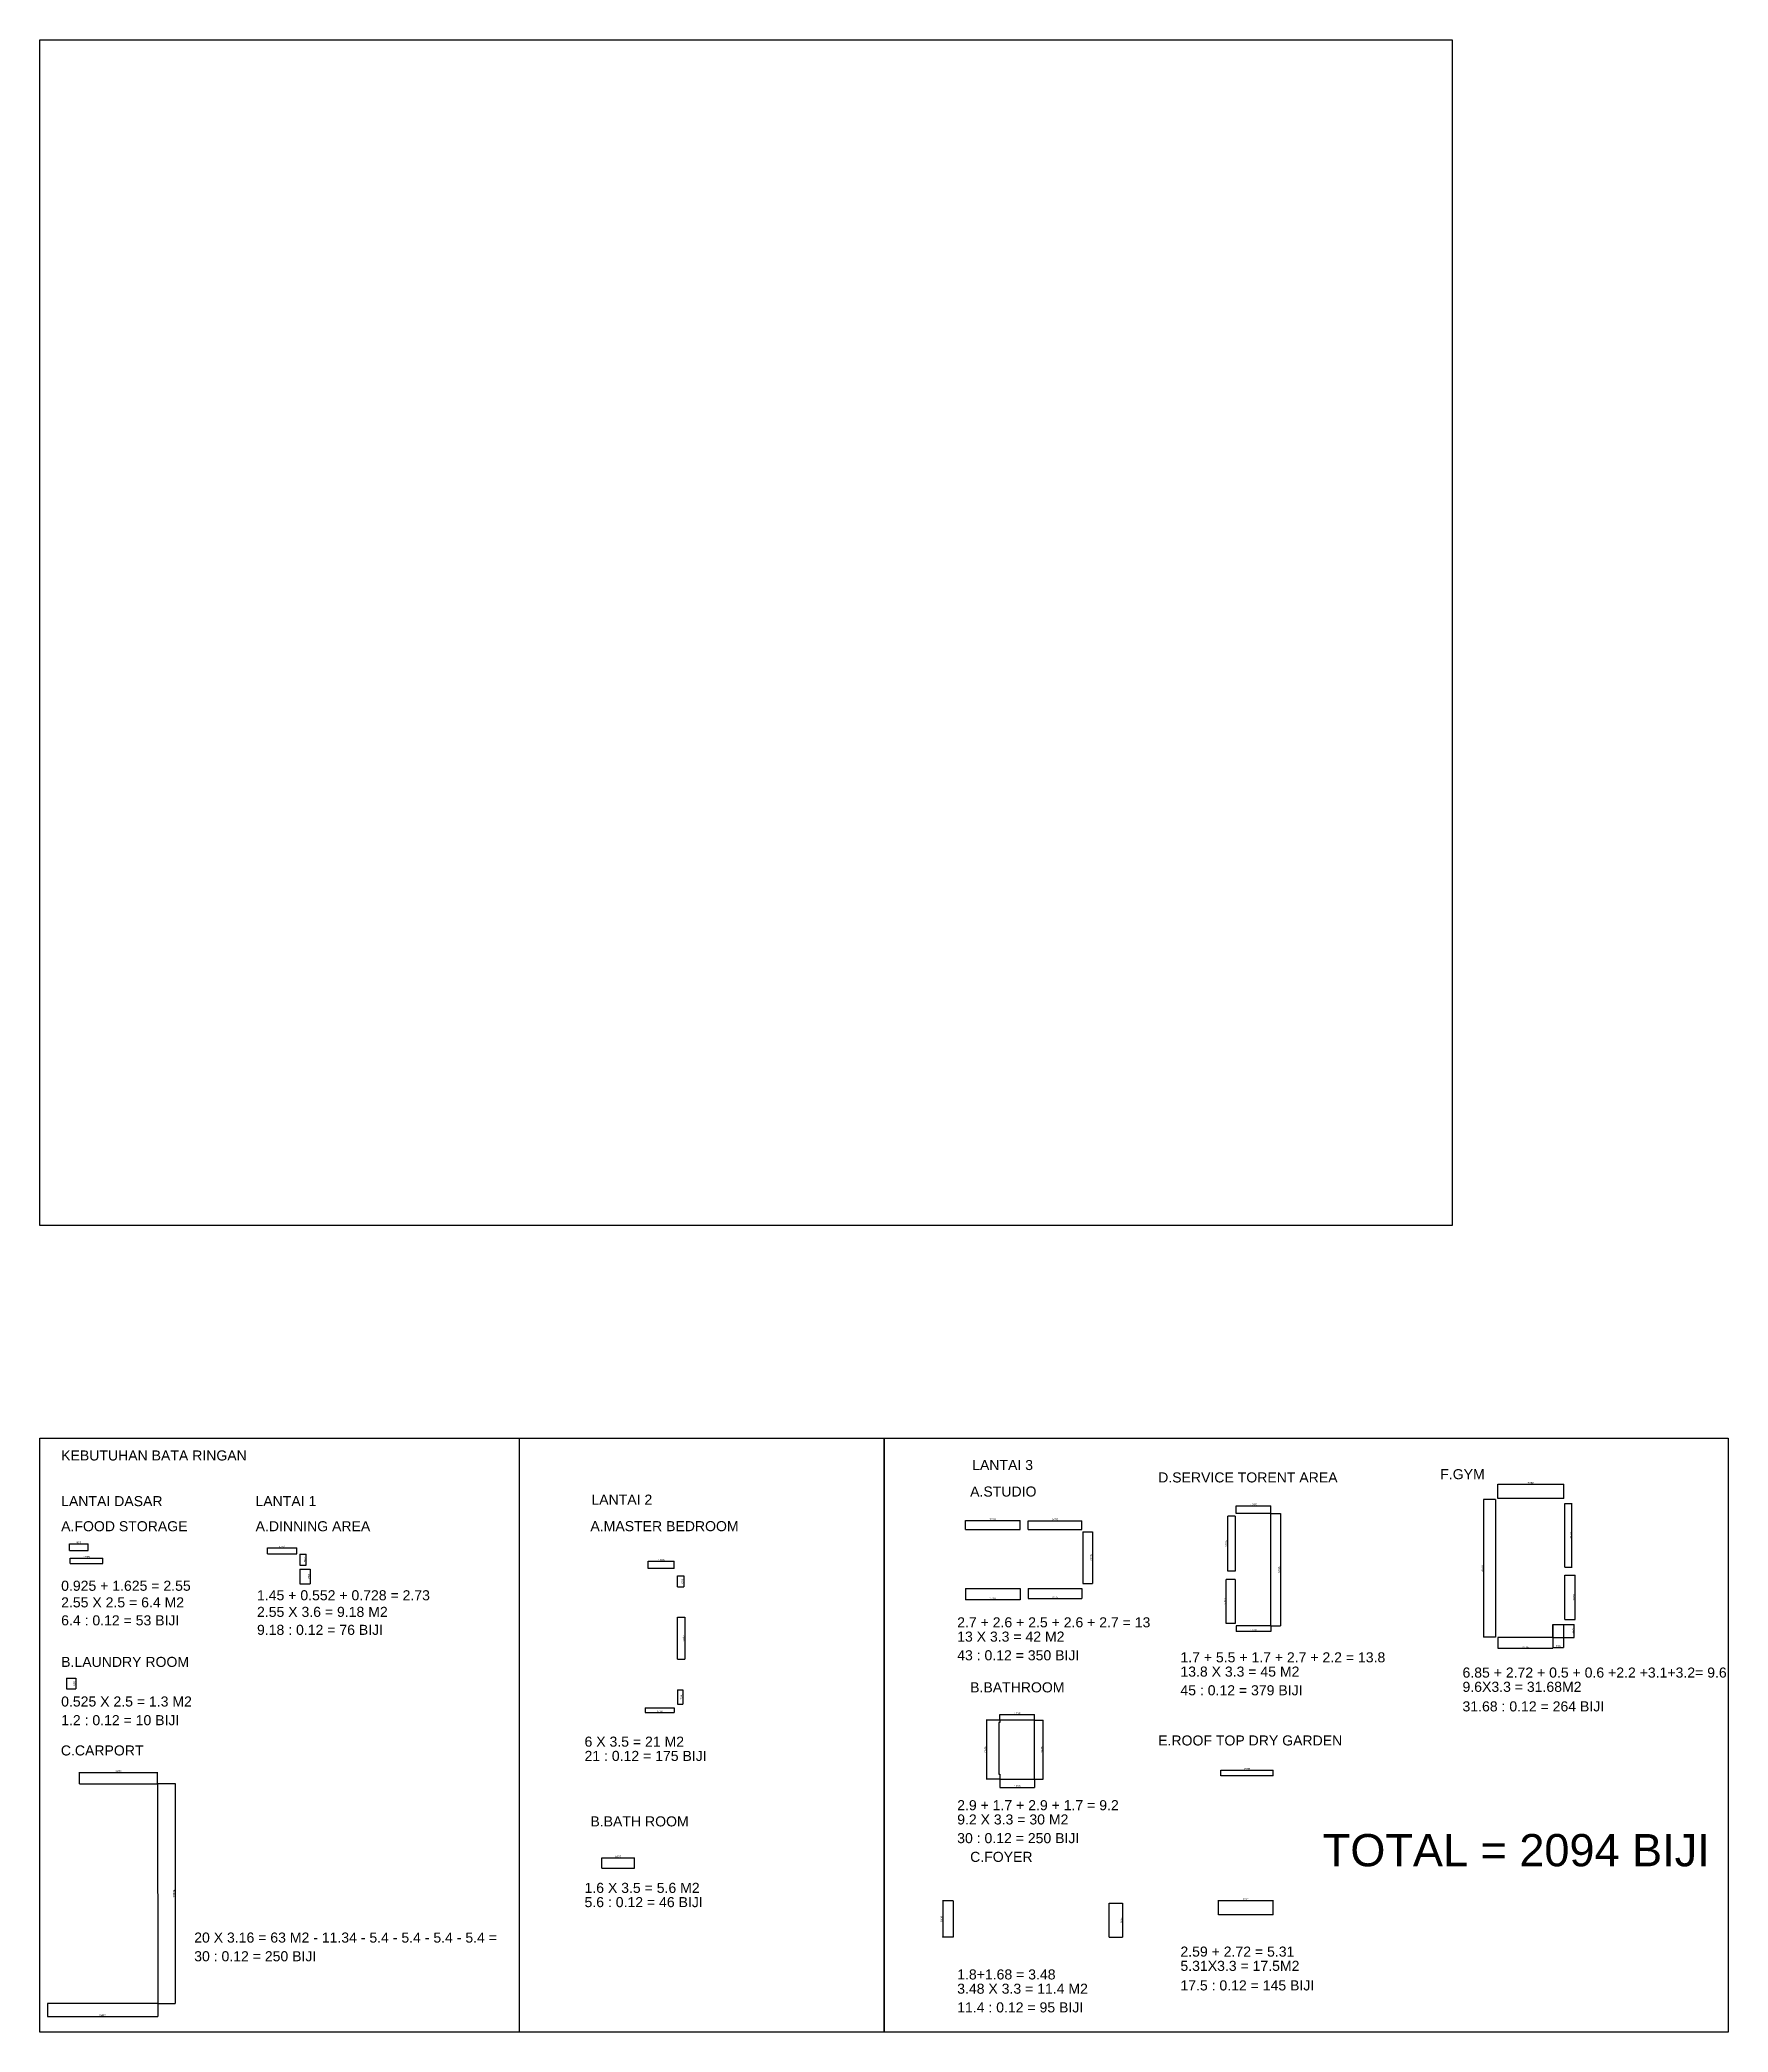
# Model space of a CAD drawing. Header units: millimetres. Extents: x -9564 to 494436, y -140371 to 4257.
# Drawn here: x -9564 to 74436, y -140371 to -41250 of the extents above; entities that cross this region are included whole.
import ezdxf

# ---------------------------------------------------------------- set-up
doc = ezdxf.new("R2010")
doc.units = ezdxf.units.MM
doc.header["$MEASUREMENT"] = 0
doc.layers.get('DEFPOINTS').update_dxf_attribs({"lineweight": 18})
doc.styles.get("Standard").update_dxf_attribs({"font": 'arial.ttf'})
doc.dimstyles.new('Copy of 1000', dxfattribs={"dimtxt": 100, "dimasz": 1, "dimexe": 1.8, "dimexo": 0.0625, "dimgap": 0.5, "dimtad": 1, "dimdec": 0, "dimzin": 0, "dimdsep": 46, "dimtxsty": 'Standard', "dimblk": 'DOT', "dimcen": 0.09, "dimclrd": 1, "dimclre": 1, "dimclrt": 256, "dimadec": 0, "dimazin": 0, "dimtfac": 1, "dimtdec": 0, "dimtix": 1, "dimtmove": 0, "dimatfit": 3, "dimfxl": 1, "dimtolj": 1, "dimtzin": 0, "dimarcsym": 0})

msp = doc.modelspace()

# ---------------------------------------------------------------- texts
for s, height, p in [('KEBUTUHAN BATA RINGAN', 500, (-8503.6407, -111930.0498)), ('LANTAI 3', 500, (36823.1124, -112404.9496)), ('D.SERVICE TORENT AREA', 500, (46077.1037, -113022.2052)), ('F.GYM', 500, (60112.5908, -112861.2383)), ('LANTAI DASAR', 500, (-8503.6407, -114201.9061)), ('LANTAI 1', 500, (1164.64, -114201.9061)), ('LANTAI 2', 500, (17877.967, -114126.96)), ('A.STUDIO ', 500, (36722.0198, -113724.4513)), ('A.FOOD STORAGE', 500, (-8503.6407, -115450.2525)), ('A.DINNING AREA', 500, (1170.752, -115450.2525)), ('A.MASTER BEDROOM', 500, (17828.697, -115446.4618)), ('0.925 + 1.625 = 2.55', 500, (-8503.6407, -118412.6048)), ('2.55 X 2.5 = 6.4 M2', 500, (-8503.6407, -119238.7338)), ('1.45 + 0.552 + 0.728 = 2.73', 500, (1241.2647, -118884.9241)), ('6.4 : 0.12 = 53 BIJI', 500, (-8503.6407, -120132.6898)), ('2.55 X 3.6 = 9.18 M2', 500, (1241.2647, -119711.0531)), ('2.7 + 2.6 + 2.5 + 2.6 + 2.7 = 13 ', 500, (36077.8553, -120231.6764)), ('9.18 : 0.12 = 76 BIJI', 500, (1241.2647, -120605.0091)), ('13 X 3.3 = 42 M2 ', 500, (36077.8553, -120941.2899)), ('B.LAUNDRY ROOM', 500, (-8503.6407, -122200.3566)), ('43 : 0.12 = 350 BIJI', 500, (36077.8553, -121871.0196)), ('1.7 + 5.5 + 1.7 + 2.7 + 2.2 = 13.8', 500, (47183.6344, -121972.7398)), ('13.8 X 3.3 = 45 M2 ', 500, (47183.6344, -122682.3532)), ('6.85 + 2.72 + 0.5 + 0.6 +2.2 +3.1+3.2= 9.6', 500, (61219.1215, -122730.6034)), ('0.525 X 2.5 = 1.3 M2', 500, (-8503.6407, -124170.2839)), ('B.BATHROOM', 500, (36722.0198, -123466.8099)), ('45 : 0.12 = 379 BIJI', 500, (47183.6344, -123612.0829)), ('9.6X3.3 = 31.68M2 ', 500, (61219.1215, -123440.2168)), ('1.2 : 0.12 = 10 BIJI', 500, (-8503.6407, -125099.2425)), ('31.68 : 0.12 = 264 BIJI', 500, (61219.1215, -124413.1214)), ('6 X 3.5 = 21 M2', 500, (17536.5896, -126167.8362)), ('E.ROOF TOP DRY GARDEN', 500, (46077.1037, -126109.204)), ('C.CARPORT', 500, (-8518.2958, -126606.65)), ('21 : 0.12 = 175 BIJI', 500, (17536.5896, -126877.4496)), ('2.9 + 1.7 + 2.9 + 1.7 = 9.2', 500, (36077.8553, -129329.1519)), ('B.BATH ROOM', 500, (17828.697, -130135.5913)), ('9.2 X 3.3 = 30 M2 ', 500, (36077.8553, -130038.7653)), ('30 : 0.12 = 250 BIJI', 500, (36077.8553, -130968.495)), ('TOTAL = 2094 BIJI ', 1604.751446, (54268.9252, -132119.3595)), ('C.FOYER', 500, (36722.0198, -131899.0322)), ('5.6 : 0.12 = 46 BIJI', 500, (17536.5896, -134151.963)), ('1.6 X 3.5 = 5.6 M2', 500, (17536.5896, -133442.3495)), ('20 X 3.16 = 63 M2 - 11.34 - 5.4 - 5.4 - 5.4 - 5.4 = ', 500, (-1883.7717, -135915.1383)), ('30 : 0.12 = 250 BIJI', 500, (-1883.7717, -136844.0969)), ('2.59 + 2.72 = 5.31', 500, (47183.6344, -136613.0876)), ('1.8+1.68 = 3.48', 500, (36077.8553, -137749.5378)), ('5.31X3.3 = 17.5M2 ', 500, (47183.6344, -137322.701)), ('3.48 X 3.3 = 11.4 M2 ', 500, (36077.8553, -138459.1512)), ('17.5 : 0.12 = 145 BIJI', 500, (47183.6344, -138295.6056)), ('11.4 : 0.12 = 95 BIJI', 500, (36077.8553, -139388.8809))]:
    msp.add_text(s, height=height).set_placement(p)

# ---------------------------------------------------------------- blocks, each defined once
blk = doc.blocks.new('_DOT')
at = {"color": 0, "linetype": 'ByBlock'}
blk.add_line((-0.5, 0), (-1, 0), dxfattribs=at)
at = {"color": 0, "linetype": 'ByBlock', "const_width": 0.5}
blk.add_lwpolyline([(-0.25, 0, 1), (0.25, 0, 1)], format="xyb", close=True, dxfattribs=at)
blk = doc.blocks.new('*D972')
at = {"color": 1, "lineweight": -2, "transparency": 16777216}
for p, q in [((-8084, -116408), (-8084, -116070)), ((-8083, -116072), (-7160, -116072)), ((-7159, -116408), (-7159, -116070))]:
    blk.add_line(p, q, dxfattribs=at)
at = {"layer": 'DEFPOINTS', "color": 0, "transparency": 16777216}
for p in [(-8084, -116408), (-7159, -116072), (-7159, -116408)]:
    blk.add_point(p, dxfattribs=at)
at = {"color": 1, "lineweight": -2, "transparency": 16777216, "rotation": 180}
blk.add_blockref('_DOT', (-8084, -116072), dxfattribs=at)
at = {"color": 1, "lineweight": -2, "transparency": 16777216}
blk.add_blockref('_DOT', (-7159, -116072), dxfattribs=at)
at = {"transparency": 16777216, "insert": (-7622, -116020), "char_height": 100, "attachment_point": 5}
blk.add_mtext('\\A1;925', dxfattribs=at)
blk = doc.blocks.new('*D973')
at = {"color": 1, "lineweight": -2, "transparency": 16777216}
for p, q in [((-8050, -117063), (-8050, -116783)), ((-8049, -116785), (-6426, -116785)), ((-6425, -117063), (-6425, -116783))]:
    blk.add_line(p, q, dxfattribs=at)
at = {"layer": 'DEFPOINTS', "color": 0, "transparency": 16777216}
for p in [(-6425, -116785), (-8050, -117063), (-6425, -117063)]:
    blk.add_point(p, dxfattribs=at)
at = {"color": 1, "lineweight": -2, "transparency": 16777216, "rotation": 180}
blk.add_blockref('_DOT', (-8050, -116785), dxfattribs=at)
at = {"color": 1, "lineweight": -2, "transparency": 16777216}
blk.add_blockref('_DOT', (-6425, -116785), dxfattribs=at)
at = {"transparency": 16777216, "insert": (-7237, -116734), "char_height": 100, "attachment_point": 5}
blk.add_mtext('\\A1;1625', dxfattribs=at)
blk = doc.blocks.new('*D974')
at = {"color": 1, "lineweight": -2, "transparency": 16777216}
for p, q in [((-8244, -122767), (-7776, -122767)), ((-7778, -122768), (-7778, -123291)), ((-8244, -123292), (-7776, -123292))]:
    blk.add_line(p, q, dxfattribs=at)
at = {"layer": 'DEFPOINTS', "color": 0, "transparency": 16777216}
for p in [(-8244, -122767), (-8244, -123292), (-7778, -123292)]:
    blk.add_point(p, dxfattribs=at)
at = {"color": 1, "lineweight": -2, "transparency": 16777216}
for p, rotation in [((-7778, -122767), 90), ((-7778, -123292), 270)]:
    blk.add_blockref('_DOT', p, dxfattribs=dict(at, rotation=rotation))
at = {"transparency": 16777216, "insert": (-7830, -123029), "char_height": 100, "attachment_point": 5, "rotation": 90}
blk.add_mtext('\\A1;525', dxfattribs=at)
blk = doc.blocks.new('*D975')
at = {"color": 1, "lineweight": -2, "transparency": 16777216}
for p, q in [((3367, -116592), (3679, -116592)), ((3678, -116593), (3678, -117143)), ((3367, -117144), (3679, -117144))]:
    blk.add_line(p, q, dxfattribs=at)
at = {"layer": 'DEFPOINTS', "color": 0, "transparency": 16777216}
for p in [(3367, -116592), (3367, -117144), (3678, -117144)]:
    blk.add_point(p, dxfattribs=at)
at = {"color": 1, "lineweight": -2, "transparency": 16777216}
for p, rotation in [((3678, -116592), 90), ((3678, -117144), 270)]:
    blk.add_blockref('_DOT', p, dxfattribs=dict(at, rotation=rotation))
at = {"transparency": 16777216, "insert": (3626, -116868), "char_height": 100, "attachment_point": 5, "rotation": 90}
blk.add_mtext('\\A1;552', dxfattribs=at)
blk = doc.blocks.new('*D976')
at = {"color": 1, "lineweight": -2, "transparency": 16777216}
for p, q in [((3367, -117338), (3884, -117338)), ((3882, -117339), (3882, -118066)), ((3367, -118067), (3884, -118067))]:
    blk.add_line(p, q, dxfattribs=at)
at = {"layer": 'DEFPOINTS', "color": 0, "transparency": 16777216}
for p in [(3367, -117338), (3367, -118067), (3882, -118067)]:
    blk.add_point(p, dxfattribs=at)
at = {"color": 1, "lineweight": -2, "transparency": 16777216}
for p, rotation in [((3882, -117338), 90), ((3882, -118067), 270)]:
    blk.add_blockref('_DOT', p, dxfattribs=dict(at, rotation=rotation))
at = {"transparency": 16777216, "insert": (3830, -117703), "char_height": 100, "attachment_point": 5, "rotation": 90}
blk.add_mtext('\\A1;728', dxfattribs=at)
blk = doc.blocks.new('*D977')
at = {"color": 1, "lineweight": -2, "transparency": 16777216}
for p, q in [((1767, -116580), (1767, -116278)), ((1768, -116280), (3216, -116280)), ((3217, -116580), (3217, -116278))]:
    blk.add_line(p, q, dxfattribs=at)
at = {"layer": 'DEFPOINTS', "color": 0, "transparency": 16777216}
for p in [(1767, -116580), (3217, -116280), (3217, -116580)]:
    blk.add_point(p, dxfattribs=at)
at = {"color": 1, "lineweight": -2, "transparency": 16777216, "rotation": 180}
blk.add_blockref('_DOT', (1767, -116280), dxfattribs=at)
at = {"color": 1, "lineweight": -2, "transparency": 16777216}
blk.add_blockref('_DOT', (3217, -116280), dxfattribs=at)
at = {"transparency": 16777216, "insert": (2492, -116228), "char_height": 100, "attachment_point": 5}
blk.add_mtext('\\A1;1450', dxfattribs=at)
blk = doc.blocks.new('*D978')
at = {"color": 1, "lineweight": -2, "transparency": 16777216}
for p, q in [((-7589, -128013), (-7589, -127444)), ((-7588, -127446), (-3715, -127446)), ((-3714, -128007), (-3714, -127444))]:
    blk.add_line(p, q, dxfattribs=at)
at = {"layer": 'DEFPOINTS', "color": 0, "transparency": 16777216}
for p in [(-3714, -127446), (-7589, -128014), (-3714, -128007)]:
    blk.add_point(p, dxfattribs=at)
at = {"color": 1, "lineweight": -2, "transparency": 16777216, "rotation": 180}
blk.add_blockref('_DOT', (-7589, -127446), dxfattribs=at)
at = {"color": 1, "lineweight": -2, "transparency": 16777216}
blk.add_blockref('_DOT', (-3714, -127446), dxfattribs=at)
at = {"transparency": 16777216, "insert": (-5651, -127394), "char_height": 100, "attachment_point": 5}
blk.add_mtext('\\A1;3875', dxfattribs=at)
blk = doc.blocks.new('*D979')
at = {"color": 1, "lineweight": -2, "transparency": 16777216}
for p, q in [((-3714, -128007), (-2835, -128007)), ((-2836, -128008), (-2836, -138941)), ((-3710, -138942), (-2835, -138942))]:
    blk.add_line(p, q, dxfattribs=at)
at = {"layer": 'DEFPOINTS', "color": 0, "transparency": 16777216}
for p in [(-3714, -128007), (-3710, -138942), (-2836, -138942)]:
    blk.add_point(p, dxfattribs=at)
at = {"color": 1, "lineweight": -2, "transparency": 16777216}
for p, rotation in [((-2836, -128007), 90), ((-2836, -138942), 270)]:
    blk.add_blockref('_DOT', p, dxfattribs=dict(at, rotation=rotation))
at = {"transparency": 16777216, "insert": (-2888, -133475), "char_height": 100, "attachment_point": 5, "rotation": 90}
blk.add_mtext('\\A1;10934', dxfattribs=at)
blk = doc.blocks.new('*D980')
at = {"color": 1, "lineweight": -2, "transparency": 16777216}
for p, q in [((-9189, -138944), (-9189, -139593)), ((-9188, -139591), (-3697, -139591)), ((-3696, -138942), (-3696, -139593))]:
    blk.add_line(p, q, dxfattribs=at)
at = {"layer": 'DEFPOINTS', "color": 0, "transparency": 16777216}
for p in [(-9189, -138944), (-3696, -138942), (-3696, -139591)]:
    blk.add_point(p, dxfattribs=at)
at = {"color": 1, "lineweight": -2, "transparency": 16777216, "rotation": 180}
blk.add_blockref('_DOT', (-9189, -139591), dxfattribs=at)
at = {"color": 1, "lineweight": -2, "transparency": 16777216}
blk.add_blockref('_DOT', (-3696, -139591), dxfattribs=at)
at = {"transparency": 16777216, "insert": (-6442, -139540), "char_height": 100, "attachment_point": 5}
blk.add_mtext('\\A1;5492', dxfattribs=at)
blk = doc.blocks.new('*D982')
at = {"color": 1, "lineweight": -2, "transparency": 16777216}
for p, q in [((20704, -117311), (20704, -116938)), ((20705, -116940), (22003, -116940)), ((22004, -117311), (22004, -116938))]:
    blk.add_line(p, q, dxfattribs=at)
at = {"layer": 'DEFPOINTS', "color": 0, "transparency": 16777216}
for p in [(22004, -116940), (20704, -117311), (22004, -117311)]:
    blk.add_point(p, dxfattribs=at)
at = {"color": 1, "lineweight": -2, "transparency": 16777216, "rotation": 180}
blk.add_blockref('_DOT', (20704, -116940), dxfattribs=at)
at = {"color": 1, "lineweight": -2, "transparency": 16777216}
blk.add_blockref('_DOT', (22004, -116940), dxfattribs=at)
at = {"transparency": 16777216, "insert": (21354, -116888), "char_height": 100, "attachment_point": 5}
blk.add_mtext('\\A1;1300', dxfattribs=at)
blk = doc.blocks.new('*D983')
at = {"color": 1, "lineweight": -2, "transparency": 16777216}
for p, q in [((22154, -117661), (22481, -117661)), ((22479, -117662), (22479, -118213)), ((22154, -118214), (22481, -118214))]:
    blk.add_line(p, q, dxfattribs=at)
at = {"layer": 'DEFPOINTS', "color": 0, "transparency": 16777216}
for p in [(22154, -117661), (22154, -118214), (22479, -118214)]:
    blk.add_point(p, dxfattribs=at)
at = {"color": 1, "lineweight": -2, "transparency": 16777216}
for p, rotation in [((22479, -117661), 90), ((22479, -118214), 270)]:
    blk.add_blockref('_DOT', p, dxfattribs=dict(at, rotation=rotation))
at = {"transparency": 16777216, "insert": (22428, -117937), "char_height": 100, "attachment_point": 5, "rotation": 90}
blk.add_mtext('\\A1;552', dxfattribs=at)
blk = doc.blocks.new('*D984')
at = {"color": 1, "lineweight": -2, "transparency": 16777216}
for p, q in [((22154, -119727), (22532, -119727)), ((22530, -119728), (22530, -121819)), ((22154, -121820), (22532, -121820))]:
    blk.add_line(p, q, dxfattribs=at)
at = {"layer": 'DEFPOINTS', "color": 0, "transparency": 16777216}
for p in [(22154, -119727), (22154, -121820), (22530, -121820)]:
    blk.add_point(p, dxfattribs=at)
at = {"color": 1, "lineweight": -2, "transparency": 16777216}
for p, rotation in [((22530, -119727), 90), ((22530, -121820), 270)]:
    blk.add_blockref('_DOT', p, dxfattribs=dict(at, rotation=rotation))
at = {"transparency": 16777216, "insert": (22479, -120774), "char_height": 100, "attachment_point": 5, "rotation": 90}
blk.add_mtext('\\A1;2092', dxfattribs=at)
blk = doc.blocks.new('*D985')
at = {"color": 1, "lineweight": -2, "transparency": 16777216}
for p, q in [((22154, -123334), (22430, -123334)), ((22428, -123335), (22428, -124060)), ((22154, -124061), (22430, -124061))]:
    blk.add_line(p, q, dxfattribs=at)
at = {"layer": 'DEFPOINTS', "color": 0, "transparency": 16777216}
for p in [(22154, -123334), (22154, -124061), (22428, -124061)]:
    blk.add_point(p, dxfattribs=at)
at = {"color": 1, "lineweight": -2, "transparency": 16777216}
for p, rotation in [((22428, -123334), 90), ((22428, -124061), 270)]:
    blk.add_blockref('_DOT', p, dxfattribs=dict(at, rotation=rotation))
at = {"transparency": 16777216, "insert": (22376, -123697), "char_height": 100, "attachment_point": 5, "rotation": 90}
blk.add_mtext('\\A1;728', dxfattribs=at)
blk = doc.blocks.new('*D986')
at = {"color": 1, "lineweight": -2, "transparency": 16777216}
for p, q in [((20554, -124238), (20554, -124475)), ((20555, -124473), (22003, -124473)), ((22004, -124236), (22004, -124475))]:
    blk.add_line(p, q, dxfattribs=at)
at = {"layer": 'DEFPOINTS', "color": 0, "transparency": 16777216}
for p in [(20554, -124238), (22004, -124236), (22004, -124473)]:
    blk.add_point(p, dxfattribs=at)
at = {"color": 1, "lineweight": -2, "transparency": 16777216, "rotation": 180}
blk.add_blockref('_DOT', (20554, -124473), dxfattribs=at)
at = {"color": 1, "lineweight": -2, "transparency": 16777216}
blk.add_blockref('_DOT', (22004, -124473), dxfattribs=at)
at = {"transparency": 16777216, "insert": (21279, -124422), "char_height": 100, "attachment_point": 5}
blk.add_mtext('\\A1;1450', dxfattribs=at)
blk = doc.blocks.new('*D987')
at = {"color": 1, "lineweight": -2, "transparency": 16777216}
for p, q in [((18392, -132214), (18392, -131694)), ((18393, -131696), (20016, -131696)), ((20017, -132214), (20017, -131694))]:
    blk.add_line(p, q, dxfattribs=at)
at = {"layer": 'DEFPOINTS', "color": 0, "transparency": 16777216}
for p in [(20017, -131696), (18392, -132214), (20017, -132214)]:
    blk.add_point(p, dxfattribs=at)
at = {"color": 1, "lineweight": -2, "transparency": 16777216, "rotation": 180}
blk.add_blockref('_DOT', (18392, -131696), dxfattribs=at)
at = {"color": 1, "lineweight": -2, "transparency": 16777216}
blk.add_blockref('_DOT', (20017, -131696), dxfattribs=at)
at = {"transparency": 16777216, "insert": (19205, -131645), "char_height": 100, "attachment_point": 5}
blk.add_mtext('\\A1;1625', dxfattribs=at)
blk = doc.blocks.new('*D988')
at = {"color": 1, "lineweight": -2, "transparency": 16777216}
for p, q in [((36484, -115358), (36484, -114915)), ((36485, -114917), (39203, -114917)), ((39204, -115358), (39204, -114915))]:
    blk.add_line(p, q, dxfattribs=at)
at = {"layer": 'DEFPOINTS', "color": 0, "transparency": 16777216}
for p in [(39204, -114917), (36484, -115358), (39204, -115358)]:
    blk.add_point(p, dxfattribs=at)
at = {"color": 1, "lineweight": -2, "transparency": 16777216, "rotation": 180}
blk.add_blockref('_DOT', (36484, -114917), dxfattribs=at)
at = {"color": 1, "lineweight": -2, "transparency": 16777216}
blk.add_blockref('_DOT', (39204, -114917), dxfattribs=at)
at = {"transparency": 16777216, "insert": (37844, -114866), "char_height": 100, "attachment_point": 5}
blk.add_mtext('\\A1;2720', dxfattribs=at)
blk = doc.blocks.new('*D989')
at = {"color": 1, "lineweight": -2, "transparency": 16777216}
for p, q in [((39604, -115358), (39604, -114929)), ((39605, -114930), (42278, -114930)), ((42279, -115358), (42279, -114929))]:
    blk.add_line(p, q, dxfattribs=at)
at = {"layer": 'DEFPOINTS', "color": 0, "transparency": 16777216}
for p in [(42279, -114930), (39604, -115358), (42279, -115358)]:
    blk.add_point(p, dxfattribs=at)
at = {"color": 1, "lineweight": -2, "transparency": 16777216, "rotation": 180}
blk.add_blockref('_DOT', (39604, -114930), dxfattribs=at)
at = {"color": 1, "lineweight": -2, "transparency": 16777216}
blk.add_blockref('_DOT', (42279, -114930), dxfattribs=at)
at = {"transparency": 16777216, "insert": (40942, -114879), "char_height": 100, "attachment_point": 5}
blk.add_mtext('\\A1;2675', dxfattribs=at)
blk = doc.blocks.new('*D990')
at = {"color": 1, "lineweight": -2, "transparency": 16777216}
for p, q in [((42329, -115483), (42804, -115483)), ((42802, -115484), (42802, -118052)), ((42329, -118053), (42804, -118053))]:
    blk.add_line(p, q, dxfattribs=at)
at = {"layer": 'DEFPOINTS', "color": 0, "transparency": 16777216}
for p in [(42329, -115483), (42329, -118053), (42802, -118053)]:
    blk.add_point(p, dxfattribs=at)
at = {"color": 1, "lineweight": -2, "transparency": 16777216}
for p, rotation in [((42802, -115483), 90), ((42802, -118053), 270)]:
    blk.add_blockref('_DOT', p, dxfattribs=dict(at, rotation=rotation))
at = {"transparency": 16777216, "insert": (42751, -116768), "char_height": 100, "attachment_point": 5, "rotation": 90}
blk.add_mtext('\\A1;2570', dxfattribs=at)
blk = doc.blocks.new('*D991')
at = {"color": 1, "lineweight": -2, "transparency": 16777216}
for p, q in [((39604, -118303), (39604, -118802)), ((39605, -118800), (42278, -118800)), ((42279, -118303), (42279, -118802))]:
    blk.add_line(p, q, dxfattribs=at)
at = {"layer": 'DEFPOINTS', "color": 0, "transparency": 16777216}
for p in [(39604, -118303), (42279, -118303), (42279, -118800)]:
    blk.add_point(p, dxfattribs=at)
at = {"color": 1, "lineweight": -2, "transparency": 16777216, "rotation": 180}
blk.add_blockref('_DOT', (39604, -118800), dxfattribs=at)
at = {"color": 1, "lineweight": -2, "transparency": 16777216}
blk.add_blockref('_DOT', (42279, -118800), dxfattribs=at)
at = {"transparency": 16777216, "insert": (40942, -118749), "char_height": 100, "attachment_point": 5}
blk.add_mtext('\\A1;2675', dxfattribs=at)
blk = doc.blocks.new('*D992')
at = {"color": 1, "lineweight": -2, "transparency": 16777216}
for p, q in [((36484, -118303), (36484, -118855)), ((36485, -118853), (39203, -118853)), ((39204, -118303), (39204, -118855))]:
    blk.add_line(p, q, dxfattribs=at)
at = {"layer": 'DEFPOINTS', "color": 0, "transparency": 16777216}
for p in [(36484, -118303), (39204, -118303), (39204, -118853)]:
    blk.add_point(p, dxfattribs=at)
at = {"color": 1, "lineweight": -2, "transparency": 16777216, "rotation": 180}
blk.add_blockref('_DOT', (36484, -118853), dxfattribs=at)
at = {"color": 1, "lineweight": -2, "transparency": 16777216}
blk.add_blockref('_DOT', (39204, -118853), dxfattribs=at)
at = {"transparency": 16777216, "insert": (37844, -118802), "char_height": 100, "attachment_point": 5}
blk.add_mtext('\\A1;2720', dxfattribs=at)
blk = doc.blocks.new('*D993')
at = {"color": 1, "lineweight": -2, "transparency": 16777216}
for p, q in [((38206, -124845), (38206, -124574)), ((39930, -124576), (38207, -124576)), ((39931, -124845), (39931, -124574))]:
    blk.add_line(p, q, dxfattribs=at)
at = {"layer": 'DEFPOINTS', "color": 0, "transparency": 16777216}
for p in [(38206, -124576), (38206, -124845), (39931, -124845)]:
    blk.add_point(p, dxfattribs=at)
at = {"color": 1, "lineweight": -2, "transparency": 16777216, "rotation": 180}
blk.add_blockref('_DOT', (38206, -124576), dxfattribs=at)
at = {"color": 1, "lineweight": -2, "transparency": 16777216}
blk.add_blockref('_DOT', (39931, -124576), dxfattribs=at)
at = {"transparency": 16777216, "insert": (39069, -124525), "char_height": 100, "attachment_point": 5}
blk.add_mtext('\\A1;1725', dxfattribs=at)
blk = doc.blocks.new('*D994')
at = {"color": 1, "lineweight": -2, "transparency": 16777216}
for p, q in [((38206, -124845), (37526, -124845)), ((37528, -124846), (37528, -127789)), ((38206, -127790), (37526, -127790))]:
    blk.add_line(p, q, dxfattribs=at)
at = {"layer": 'DEFPOINTS', "color": 0, "transparency": 16777216}
for p in [(38206, -124845), (37528, -127790), (38206, -127790)]:
    blk.add_point(p, dxfattribs=at)
at = {"color": 1, "lineweight": -2, "transparency": 16777216}
for p, rotation in [((37528, -124845), 90), ((37528, -127790), 270)]:
    blk.add_blockref('_DOT', p, dxfattribs=dict(at, rotation=rotation))
at = {"transparency": 16777216, "insert": (37476, -126318), "char_height": 100, "attachment_point": 5, "rotation": 90}
blk.add_mtext('\\A1;2945', dxfattribs=at)
blk = doc.blocks.new('*D995')
at = {"color": 1, "lineweight": -2, "transparency": 16777216}
for p, q in [((39931, -124845), (40356, -124845)), ((40354, -127789), (40354, -124846)), ((39931, -127790), (40356, -127790))]:
    blk.add_line(p, q, dxfattribs=at)
at = {"layer": 'DEFPOINTS', "color": 0, "transparency": 16777216}
for p in [(39931, -124845), (40354, -124845), (39931, -127790)]:
    blk.add_point(p, dxfattribs=at)
at = {"color": 1, "lineweight": -2, "transparency": 16777216}
for p, rotation in [((40354, -124845), 90), ((40354, -127790), 270)]:
    blk.add_blockref('_DOT', p, dxfattribs=dict(at, rotation=rotation))
at = {"transparency": 16777216, "insert": (40303, -126318), "char_height": 100, "attachment_point": 5, "rotation": 90}
blk.add_mtext('\\A1;2945', dxfattribs=at)
blk = doc.blocks.new('*D996')
at = {"color": 1, "lineweight": -2, "transparency": 16777216}
for p, q in [((38206, -127790), (38206, -128200)), ((39931, -127790), (39931, -128200)), ((38207, -128198), (39930, -128198))]:
    blk.add_line(p, q, dxfattribs=at)
at = {"layer": 'DEFPOINTS', "color": 0, "transparency": 16777216}
for p in [(38206, -127790), (39931, -127790), (39931, -128198)]:
    blk.add_point(p, dxfattribs=at)
at = {"color": 1, "lineweight": -2, "transparency": 16777216, "rotation": 180}
blk.add_blockref('_DOT', (38206, -128198), dxfattribs=at)
at = {"color": 1, "lineweight": -2, "transparency": 16777216}
blk.add_blockref('_DOT', (39931, -128198), dxfattribs=at)
at = {"transparency": 16777216, "insert": (39069, -128147), "char_height": 100, "attachment_point": 5}
blk.add_mtext('\\A1;1725', dxfattribs=at)
blk = doc.blocks.new('*D997')
at = {"color": 1, "lineweight": -2, "transparency": 16777216}
for p, q in [((35870, -133838), (35354, -133838)), ((35356, -133839), (35356, -135637)), ((35870, -135638), (35354, -135638))]:
    blk.add_line(p, q, dxfattribs=at)
at = {"layer": 'DEFPOINTS', "color": 0, "transparency": 16777216}
for p in [(35870, -133838), (35356, -135638), (35870, -135638)]:
    blk.add_point(p, dxfattribs=at)
at = {"color": 1, "lineweight": -2, "transparency": 16777216}
for p, rotation in [((35356, -133838), 90), ((35356, -135638), 270)]:
    blk.add_blockref('_DOT', p, dxfattribs=dict(at, rotation=rotation))
at = {"transparency": 16777216, "insert": (35304, -134738), "char_height": 100, "attachment_point": 5, "rotation": 90}
blk.add_mtext('\\A1;1800', dxfattribs=at)
blk = doc.blocks.new('*D998')
at = {"color": 1, "lineweight": -2, "transparency": 16777216}
for p, q in [((43640, -133958), (44309, -133958)), ((44308, -133959), (44308, -135642)), ((43640, -135643), (44309, -135643))]:
    blk.add_line(p, q, dxfattribs=at)
at = {"layer": 'DEFPOINTS', "color": 0, "transparency": 16777216}
for p in [(43640, -133958), (43640, -135643), (44308, -135643)]:
    blk.add_point(p, dxfattribs=at)
at = {"color": 1, "lineweight": -2, "transparency": 16777216}
for p, rotation in [((44308, -133958), 90), ((44308, -135643), 270)]:
    blk.add_blockref('_DOT', p, dxfattribs=dict(at, rotation=rotation))
at = {"transparency": 16777216, "insert": (44256, -134801), "char_height": 100, "attachment_point": 5, "rotation": 90}
blk.add_mtext('\\A1;1685', dxfattribs=at)
blk = doc.blocks.new('*D999')
at = {"color": 1, "lineweight": -2, "transparency": 16777216}
for p, q in [((49964, -114569), (49964, -114184)), ((49965, -114186), (51688, -114186)), ((51689, -114569), (51689, -114184))]:
    blk.add_line(p, q, dxfattribs=at)
at = {"layer": 'DEFPOINTS', "color": 0, "transparency": 16777216}
for p in [(49964, -114569), (51689, -114186), (51689, -114569)]:
    blk.add_point(p, dxfattribs=at)
at = {"color": 1, "lineweight": -2, "transparency": 16777216, "rotation": 180}
blk.add_blockref('_DOT', (49964, -114186), dxfattribs=at)
at = {"color": 1, "lineweight": -2, "transparency": 16777216}
blk.add_blockref('_DOT', (51689, -114186), dxfattribs=at)
at = {"transparency": 16777216, "insert": (50827, -114135), "char_height": 100, "attachment_point": 5}
blk.add_mtext('\\A1;1725', dxfattribs=at)
blk = doc.blocks.new('*D1000')
at = {"color": 1, "lineweight": -2, "transparency": 16777216}
for p, q in [((51689, -114569), (52163, -114569)), ((52161, -114570), (52161, -120163)), ((51689, -120164), (52163, -120164))]:
    blk.add_line(p, q, dxfattribs=at)
at = {"layer": 'DEFPOINTS', "color": 0, "transparency": 16777216}
for p in [(51689, -114569), (51689, -120164), (52161, -120164)]:
    blk.add_point(p, dxfattribs=at)
at = {"color": 1, "lineweight": -2, "transparency": 16777216}
for p, rotation in [((52161, -114569), 90), ((52161, -120164), 270)]:
    blk.add_blockref('_DOT', p, dxfattribs=dict(at, rotation=rotation))
at = {"transparency": 16777216, "insert": (52109, -117367), "char_height": 100, "attachment_point": 5, "rotation": 90}
blk.add_mtext('\\A1;5595', dxfattribs=at)
blk = doc.blocks.new('*D1001')
at = {"color": 1, "lineweight": -2, "transparency": 16777216}
for p, q in [((49964, -120164), (49964, -120442)), ((51688, -120441), (49965, -120441)), ((51689, -120164), (51689, -120442))]:
    blk.add_line(p, q, dxfattribs=at)
at = {"layer": 'DEFPOINTS', "color": 0, "transparency": 16777216}
for p in [(49964, -120164), (49964, -120441), (51689, -120164)]:
    blk.add_point(p, dxfattribs=at)
at = {"color": 1, "lineweight": -2, "transparency": 16777216, "rotation": 180}
blk.add_blockref('_DOT', (49964, -120441), dxfattribs=at)
at = {"color": 1, "lineweight": -2, "transparency": 16777216}
blk.add_blockref('_DOT', (51689, -120441), dxfattribs=at)
at = {"transparency": 16777216, "insert": (50827, -120389), "char_height": 100, "attachment_point": 5}
blk.add_mtext('\\A1;1725', dxfattribs=at)
blk = doc.blocks.new('*D1002')
at = {"color": 1, "lineweight": -2, "transparency": 16777216}
for p, q in [((49914, -117844), (49463, -117844)), ((49464, -120043), (49464, -117845)), ((49914, -120044), (49463, -120044))]:
    blk.add_line(p, q, dxfattribs=at)
at = {"layer": 'DEFPOINTS', "color": 0, "transparency": 16777216}
for p in [(49464, -117844), (49914, -117844), (49914, -120044)]:
    blk.add_point(p, dxfattribs=at)
at = {"color": 1, "lineweight": -2, "transparency": 16777216}
for p, rotation in [((49464, -117844), 90), ((49464, -120044), 270)]:
    blk.add_blockref('_DOT', p, dxfattribs=dict(at, rotation=rotation))
at = {"transparency": 16777216, "insert": (49413, -118944), "char_height": 100, "attachment_point": 5, "rotation": 90}
blk.add_mtext('\\A1;2200', dxfattribs=at)
blk = doc.blocks.new('*D1003')
at = {"color": 1, "lineweight": -2, "transparency": 16777216}
for p, q in [((49914, -114694), (49536, -114694)), ((49538, -117443), (49538, -114695)), ((49914, -117444), (49536, -117444))]:
    blk.add_line(p, q, dxfattribs=at)
at = {"layer": 'DEFPOINTS', "color": 0, "transparency": 16777216}
for p in [(49538, -114694), (49914, -114694), (49914, -117444)]:
    blk.add_point(p, dxfattribs=at)
at = {"color": 1, "lineweight": -2, "transparency": 16777216}
for p, rotation in [((49538, -114694), 90), ((49538, -117444), 270)]:
    blk.add_blockref('_DOT', p, dxfattribs=dict(at, rotation=rotation))
at = {"transparency": 16777216, "insert": (49486, -116069), "char_height": 100, "attachment_point": 5, "rotation": 90}
blk.add_mtext('\\A1;2750', dxfattribs=at)
blk = doc.blocks.new('*D1004')
at = {"color": 1, "lineweight": -2, "transparency": 16777216}
for p, q in [((49198, -127611), (49198, -127333)), ((49199, -127334), (51792, -127334)), ((51793, -127611), (51793, -127333))]:
    blk.add_line(p, q, dxfattribs=at)
at = {"layer": 'DEFPOINTS', "color": 0, "transparency": 16777216}
for p in [(49198, -127612), (51793, -127334), (51793, -127612)]:
    blk.add_point(p, dxfattribs=at)
at = {"color": 1, "lineweight": -2, "transparency": 16777216, "rotation": 180}
blk.add_blockref('_DOT', (49198, -127334), dxfattribs=at)
at = {"color": 1, "lineweight": -2, "transparency": 16777216}
blk.add_blockref('_DOT', (51793, -127334), dxfattribs=at)
at = {"transparency": 16777216, "insert": (50495, -127283), "char_height": 100, "attachment_point": 5}
blk.add_mtext('\\A1;2595', dxfattribs=at)
blk = doc.blocks.new('*D1005')
at = {"color": 1, "lineweight": -2, "transparency": 16777216}
for p, q in [((49078, -134531), (49078, -133812)), ((51798, -134531), (51798, -133812)), ((49079, -133814), (51797, -133814))]:
    blk.add_line(p, q, dxfattribs=at)
at = {"layer": 'DEFPOINTS', "color": 0, "transparency": 16777216}
for p in [(49078, -134532), (51798, -133814), (51798, -134532)]:
    blk.add_point(p, dxfattribs=at)
at = {"color": 1, "lineweight": -2, "transparency": 16777216, "rotation": 180}
blk.add_blockref('_DOT', (49078, -133814), dxfattribs=at)
at = {"color": 1, "lineweight": -2, "transparency": 16777216}
blk.add_blockref('_DOT', (51798, -133814), dxfattribs=at)
at = {"transparency": 16777216, "insert": (50438, -133762), "char_height": 100, "attachment_point": 5}
blk.add_mtext('\\A1;2720', dxfattribs=at)
blk = doc.blocks.new('*D1006')
at = {"color": 1, "lineweight": -2, "transparency": 16777216}
for p, q in [((62976, -113818), (62976, -113102)), ((62977, -113104), (66255, -113104)), ((66256, -113818), (66256, -113102))]:
    blk.add_line(p, q, dxfattribs=at)
at = {"layer": 'DEFPOINTS', "color": 0, "transparency": 16777216}
for p in [(62976, -113818), (66256, -113104), (66256, -113818)]:
    blk.add_point(p, dxfattribs=at)
at = {"color": 1, "lineweight": -2, "transparency": 16777216, "rotation": 180}
blk.add_blockref('_DOT', (62976, -113104), dxfattribs=at)
at = {"color": 1, "lineweight": -2, "transparency": 16777216}
blk.add_blockref('_DOT', (66256, -113104), dxfattribs=at)
at = {"transparency": 16777216, "insert": (64616, -113053), "char_height": 100, "attachment_point": 5}
blk.add_mtext('\\A1;3280', dxfattribs=at)
blk = doc.blocks.new('*D1007')
at = {"color": 1, "lineweight": -2, "transparency": 16777216}
for p, q in [((62856, -113868), (62268, -113868)), ((62270, -113869), (62270, -120717)), ((62856, -120718), (62268, -120718))]:
    blk.add_line(p, q, dxfattribs=at)
at = {"layer": 'DEFPOINTS', "color": 0, "transparency": 16777216}
for p in [(62856, -113868), (62270, -120718), (62856, -120718)]:
    blk.add_point(p, dxfattribs=at)
at = {"color": 1, "lineweight": -2, "transparency": 16777216}
for p, rotation in [((62270, -113868), 90), ((62270, -120718), 270)]:
    blk.add_blockref('_DOT', p, dxfattribs=dict(at, rotation=rotation))
at = {"transparency": 16777216, "insert": (62219, -117293), "char_height": 100, "attachment_point": 5, "rotation": 90}
blk.add_mtext('\\A1;6850', dxfattribs=at)
blk = doc.blocks.new('*D1008')
at = {"color": 1, "lineweight": -2, "transparency": 16777216}
for p, q in [((62981, -120738), (62981, -121274)), ((65706, -120738), (65706, -121274)), ((62982, -121273), (65705, -121273))]:
    blk.add_line(p, q, dxfattribs=at)
at = {"layer": 'DEFPOINTS', "color": 0, "transparency": 16777216}
for p in [(62981, -120738), (65706, -120738), (65706, -121273)]:
    blk.add_point(p, dxfattribs=at)
at = {"color": 1, "lineweight": -2, "transparency": 16777216, "rotation": 180}
blk.add_blockref('_DOT', (62981, -121273), dxfattribs=at)
at = {"color": 1, "lineweight": -2, "transparency": 16777216}
blk.add_blockref('_DOT', (65706, -121273), dxfattribs=at)
at = {"transparency": 16777216, "insert": (64344, -121221), "char_height": 100, "attachment_point": 5}
blk.add_mtext('\\A1;2725', dxfattribs=at)
blk = doc.blocks.new('*D1009')
at = {"color": 1, "lineweight": -2, "transparency": 16777216}
for p, q in [((65706, -120088), (66781, -120088)), ((65706, -120738), (66781, -120738)), ((66779, -120737), (66779, -120089))]:
    blk.add_line(p, q, dxfattribs=at)
at = {"layer": 'DEFPOINTS', "color": 0, "transparency": 16777216}
for p in [(65706, -120088), (65706, -120738), (66779, -120088)]:
    blk.add_point(p, dxfattribs=at)
at = {"color": 1, "lineweight": -2, "transparency": 16777216}
for p, rotation in [((66779, -120088), 90), ((66779, -120738), 270)]:
    blk.add_blockref('_DOT', p, dxfattribs=dict(at, rotation=rotation))
at = {"transparency": 16777216, "insert": (66728, -120413), "char_height": 100, "attachment_point": 5, "rotation": 90}
blk.add_mtext('\\A1;650', dxfattribs=at)
blk = doc.blocks.new('*D1010')
at = {"color": 1, "lineweight": -2, "transparency": 16777216}
for p, q in [((65706, -120088), (65706, -121233)), ((66244, -120088), (66244, -121233)), ((65707, -121231), (66243, -121231))]:
    blk.add_line(p, q, dxfattribs=at)
at = {"layer": 'DEFPOINTS', "color": 0, "transparency": 16777216}
for p in [(65706, -120088), (66244, -120088), (66244, -121231)]:
    blk.add_point(p, dxfattribs=at)
at = {"color": 1, "lineweight": -2, "transparency": 16777216, "rotation": 180}
blk.add_blockref('_DOT', (65706, -121231), dxfattribs=at)
at = {"color": 1, "lineweight": -2, "transparency": 16777216}
blk.add_blockref('_DOT', (66244, -121231), dxfattribs=at)
at = {"transparency": 16777216, "insert": (65975, -121179), "char_height": 100, "attachment_point": 5}
blk.add_mtext('\\A1;538', dxfattribs=at)
blk = doc.blocks.new('*D1011')
at = {"color": 1, "lineweight": -2, "transparency": 16777216}
for p, q in [((66306, -117638), (66823, -117638)), ((66821, -119837), (66821, -117639)), ((66306, -119838), (66823, -119838))]:
    blk.add_line(p, q, dxfattribs=at)
at = {"layer": 'DEFPOINTS', "color": 0, "transparency": 16777216}
for p in [(66306, -117638), (66821, -117638), (66306, -119838)]:
    blk.add_point(p, dxfattribs=at)
at = {"color": 1, "lineweight": -2, "transparency": 16777216}
for p, rotation in [((66821, -117638), 90), ((66821, -119838), 270)]:
    blk.add_blockref('_DOT', p, dxfattribs=dict(at, rotation=rotation))
at = {"transparency": 16777216, "insert": (66769, -118738), "char_height": 100, "attachment_point": 5, "rotation": 90}
blk.add_mtext('\\A1;2200', dxfattribs=at)
blk = doc.blocks.new('*D1012')
at = {"color": 1, "lineweight": -2, "transparency": 16777216}
for p, q in [((66306, -114068), (66668, -114068)), ((66666, -117237), (66666, -114069)), ((66306, -117238), (66668, -117238))]:
    blk.add_line(p, q, dxfattribs=at)
at = {"layer": 'DEFPOINTS', "color": 0, "transparency": 16777216}
for p in [(66306, -114068), (66666, -114068), (66306, -117238)]:
    blk.add_point(p, dxfattribs=at)
at = {"color": 1, "lineweight": -2, "transparency": 16777216}
for p, rotation in [((66666, -114068), 90), ((66666, -117238), 270)]:
    blk.add_blockref('_DOT', p, dxfattribs=dict(at, rotation=rotation))
at = {"transparency": 16777216, "insert": (66614, -115653), "char_height": 100, "attachment_point": 5, "rotation": 90}
blk.add_mtext('\\A1;3170', dxfattribs=at)

# ---------------------------------------------------------------- dimensions: what is measured, and where the dimension line sits
for base, p1, p2, picture, middle in [((66256.1722, -113104.1146), (62976.1729, -113817.8384), (66256.1722, -113817.8385), '*D1006', (64616.1725, -113052.5232)), ((39204.206, -114917.1764), (36484.2047, -115357.8314), (39204.206, -115357.8314), '*D988', (37844.2054, -114865.6191)), ((42279.2054, -114930.4291), (39604.2059, -115357.8314), (42279.2054, -115357.8314), '*D989', (40941.7057, -114878.8718)), ((51689.1985, -114186.1872), (49964.1985, -114569.1069), (51689.1985, -114569.1069), '*D999', (50826.6985, -114134.6299)), ((-7159.2756, -116071.8094), (-8084.2754, -116408.0022), (-7159.2756, -116408.0022), '*D972', (-7621.7755, -116020.2521)), ((-6424.9183, -116785.258), (-8049.9198, -117062.9281), (-6424.9183, -117062.9281), '*D973', (-7237.419, -116733.7007)), ((3217.2585, -116279.9681), (1767.2588, -116580.1414), (3217.2585, -116580.1414), '*D977', (2492.2587, -116228.4108)), ((22004.3233, -116940.076), (20704.3237, -117311.2164), (22004.3233, -117311.2164), '*D982', (21354.3235, -116888.4846)), ((39204.206, -118853.4825), (36484.2051, -118302.8309), (39204.206, -118302.8308), '*D992', (37844.2056, -118801.9252)), ((42279.2043, -118800.4676), (39604.2059, -118302.8308), (42279.2043, -118302.8308), '*D991', (40941.7051, -118748.9103)), ((49964.1985, -120440.6923), (51689.1985, -120164.1057), (49964.1985, -120164.1057), '*D1001', (50826.6985, -120389.135)), ((65706.1722, -121272.5597), (62981.1727, -120737.8374), (65706.1722, -120737.8374), '*D1008', (64343.6725, -121221.0024)), ((66243.7345, -121230.8933), (65706.1722, -120087.8374), (66243.7345, -120087.8374), '*D1010', (65974.9533, -121179.3019)), ((22004.3233, -124473.1119), (20554.3237, -124237.8151), (22004.3233, -124236.2151), '*D986', (21279.3235, -124421.5546)), ((38206.3177, -124576.1107), (39931.2873, -124845.1566), (38206.3177, -124845.1566), '*D993', (39068.8025, -124524.5534)), ((-3713.5919, -127445.5211), (-7588.5814, -128013.5585), (-3713.5919, -128007.3545), '*D978', (-5651.0866, -127393.9297)), ((39931.2873, -128198.1737), (38206.3177, -127790.156), (39931.2873, -127790.156), '*D996', (39068.8025, -128146.6164)), ((51792.5374, -127334.318), (49197.5362, -127611.503), (51792.5374, -127611.503), '*D1004', (50495.0368, -127282.7607)), ((20017.1576, -131696.1536), (18392.0899, -132214.0437), (20017.1576, -132214.0437), '*D987', (19204.6238, -131644.5963)), ((51797.5372, -133814.0243), (49077.5661, -134531.5019), (51797.5372, -134531.5019), '*D1005', (50437.5517, -133762.467)), ((-3696.0854, -139591.14), (-9188.581, -138943.5564), (-3696.0854, -138941.6625), '*D980', (-6442.3332, -139539.5827))]:
    dim = msp.add_linear_dim(base=base, p1=p1, p2=p2, dimstyle='Copy of 1000')
    dim.commit()
    dim.dimension.update_dxf_attribs({"geometry": picture, "text_midpoint": middle})
for base, p1, p2, picture, middle in [((62270.1083, -120717.8373), (62856.173, -113867.8385), (62856.173, -120717.8373), '*D1007', (62218.551, -117292.8379)), ((49537.9584, -114694.1064), (49914.1915, -117444.1059), (49914.1985, -114694.1064), '*D1003', (49486.4011, -116069.1062)), ((52161.0332, -120164.1057), (51689.1985, -114569.1069), (51689.1985, -120164.1057), '*D1000', (52109.4759, -117366.6063)), ((66665.7795, -114067.8386), (66306.1721, -117237.838), (66306.1721, -114067.8386), '*D1012', (66614.1881, -115652.8383)), ((42802.0618, -118052.8308), (42329.2054, -115482.8314), (42329.2054, -118052.8308), '*D990', (42750.5045, -116767.8311)), ((3677.5879, -117144.2273), (3367.2585, -116591.7275), (3367.2585, -117144.2273), '*D975', (3626.0306, -116867.9774)), ((3881.7757, -118066.8471), (3367.2585, -117338.4734), (3367.2585, -118066.8471), '*D976', (3830.2184, -117702.6602)), ((22479.3767, -118213.7161), (22154.3237, -117661.2163), (22154.3237, -118213.7161), '*D983', (22427.8194, -117937.4662)), ((49464.4283, -117844.1058), (49914.1849, -120044.1054), (49914.1688, -117844.1058), '*D1002', (49412.871, -118944.1056)), ((66820.8718, -117637.8379), (66306.1721, -119837.8378), (66306.1721, -117637.8379), '*D1011', (66769.3145, -118737.8378)), ((22530.0881, -121819.952), (22154.3237, -119727.4792), (22154.3236, -121819.952), '*D984', (22478.5308, -120773.7156)), ((66779.4342, -120087.8374), (65706.1722, -120737.8374), (65706.1722, -120087.8374), '*D1009', (66727.8769, -120412.8374)), ((-7778.0678, -123291.8605), (-8244.0509, -122766.8606), (-8244.0509, -123291.8605), '*D974', (-7829.6251, -123029.3606)), ((22428.0128, -124061.2151), (22154.3233, -123333.7142), (22154.3233, -124061.2151), '*D985', (22376.4555, -123697.4647)), ((37527.9365, -127790.156), (38206.3177, -124845.1566), (38206.3177, -127790.156), '*D994', (37476.3792, -126317.6563)), ((40354.4856, -124845.1566), (39931.2873, -127790.156), (39931.2873, -124845.1566), '*D995', (40302.9283, -126317.6563)), ((-2836.4373, -138941.6672), (-3713.5919, -128007.3545), (-3709.8216, -138941.6672), '*D979', (-2888.0287, -133474.5108)), ((35356.0438, -135638.2863), (35870.0172, -133838.2866), (35870.0172, -135638.2863), '*D997', (35304.4865, -134738.2865)), ((44307.5684, -135643.2866), (43640.0013, -133958.2868), (43640.0013, -135643.2866), '*D998', (44256.0111, -134800.7867))]:
    dim = msp.add_linear_dim(base=base, p1=p1, p2=p2, angle=90, dimstyle='Copy of 1000')
    dim.commit()
    dim.dimension.update_dxf_attribs({"geometry": picture, "text_midpoint": middle})

# ---------------------------------------------------------------- linework, layer by layer
for points in [[(-9563.9389, -41250.337), (60707.7408, -41250.337), (60707.7408, -100230.9417), (-9563.9389, -100230.9417)], [(-9563.9389, -110825.6708), (32436.0532, -110825.6708), (32436.0532, -140371.2561), (-9563.9389, -140371.2561)], [(32436.0532, -110825.6708), (74436.0453, -110825.6708), (74436.0453, -140371.2561), (32436.0532, -140371.2561)]]:
    msp.add_lwpolyline(points, close=True)
for points in [[(14288.0364, -110825.6708), (14288.0364, -140371.2561)], [(62856.173, -113867.8385), (62856.173, -120717.8373)], [(66256.1722, -113817.8385), (62976.1729, -113817.8384)], [(49914.1985, -114694.1064), (49914.1915, -117444.1059)], [(51689.1985, -120164.1057), (51689.1985, -114569.1069), (49964.1985, -114569.1069)], [(66306.1721, -117237.838), (66306.1721, -114067.8386)], [(36484.2047, -115357.8314), (39204.206, -115357.8314)], [(39604.2059, -115357.8314), (42279.2054, -115357.8314)], [(42329.2054, -115482.8314), (42329.2054, -118052.8308)], [(-8084.2754, -116408.0022), (-7159.2756, -116408.0022)], [(1767.2588, -116580.1414), (3217.2585, -116580.1414)], [(3367.2585, -116591.7275), (3367.2585, -117144.2273)], [(-8049.9198, -117062.9281), (-6424.9183, -117062.9281)], [(3367.2585, -117338.4734), (3367.2585, -118066.8471)], [(22004.3233, -117311.2164), (20704.3237, -117311.2164)], [(22154.3237, -118213.7161), (22154.3237, -117661.2163)], [(49914.1688, -117844.1058), (49914.1849, -120044.1054)], [(66306.1721, -119837.8378), (66306.1721, -117637.8379)], [(36484.2051, -118302.8309), (39204.206, -118302.8308)], [(39604.2059, -118302.8308), (42279.2043, -118302.8308)], [(22154.3236, -121819.952), (22154.3237, -119727.4792)], [(51689.1985, -120164.1057), (49964.1985, -120164.1057)], [(65706.1722, -120737.8373), (62981.1727, -120737.8374)], [(65706.1722, -120737.8374), (65706.1722, -120087.8374), (66256.1721, -120087.8374)], [(-8244.0509, -122766.8606), (-8244.0509, -123291.8605)], [(22154.3233, -123333.7142), (22154.3233, -124061.2151)], [(20554.3237, -124237.8151), (22004.3233, -124236.2151)], [(38206.3177, -127790.156), (39931.2873, -127790.156), (39931.2873, -124845.1566), (38206.3177, -124845.1566), (38206.3177, -124965.1564), (38156.3041, -124965.1564)], [(38156.3041, -124965.1564), (38156.3041, -127540.1562), (38206.3177, -127540.1562), (38206.3177, -127790.156)], [(51792.5374, -127611.503), (49197.5362, -127611.503)], [(-7588.5814, -128013.5585), (-3713.582, -128013.5585), (-3696.0854, -138941.6625), (-9188.581, -138943.5564)], [(18392.0899, -132214.0437), (20017.1576, -132214.0437)], [(35870.0172, -133838.2866), (35870.0172, -135638.2863)], [(43640.0013, -135643.2866), (43640.0013, -133958.2868)], [(51797.5372, -134531.5019), (49077.5661, -134531.5019)]]:
    msp.add_lwpolyline(points)

msp.set_redraw_order([(e.dxf.handle, doc.entitydb.next_handle()) for e in msp.query("TEXT MTEXT ATTDEF DIMENSION ARC_DIMENSION")])  # texts and dimensions are drawn at this point

doc.saveas('drawing.dxf')
